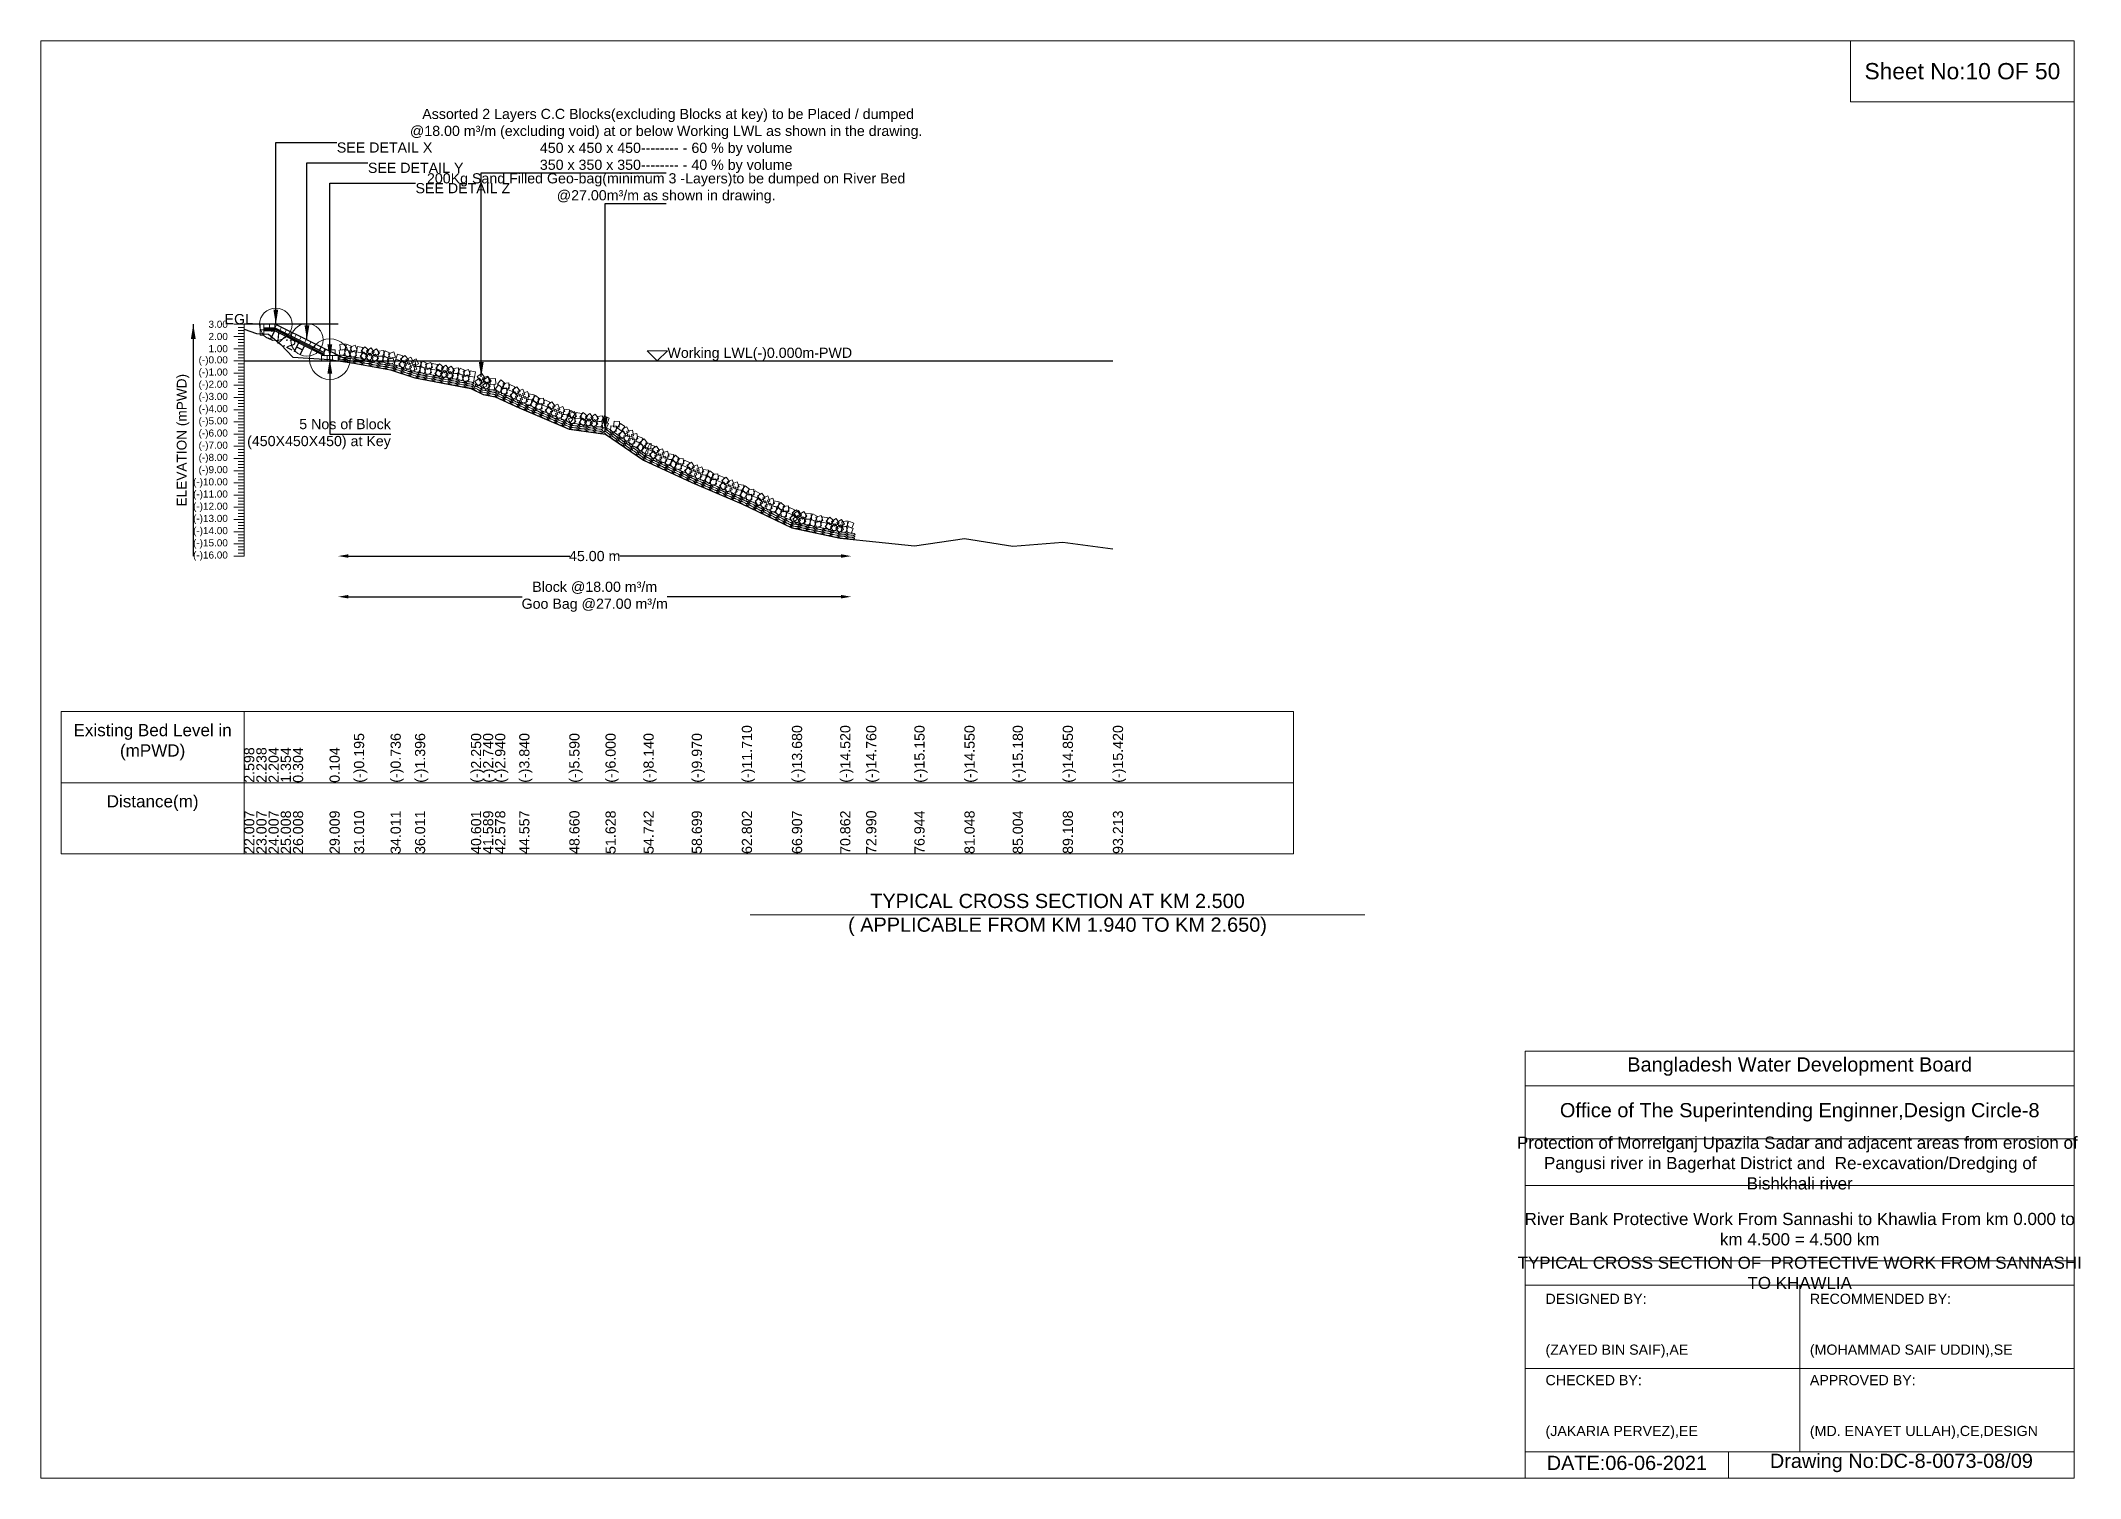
# Model space of a CAD drawing. Header units: inches. Extents: x 89000 to 845029, y -7071 to 0.
# Drawn here: x 235000 to 245029, y -7071 to 0 of the extents above; entities that cross this region are included whole.
import ezdxf

# ---------------------------------------------------------------- set-up
doc = ezdxf.new("R2010")
doc.units = ezdxf.units.IN
doc.header["$LTSCALE"] = 7
doc.header["$MEASUREMENT"] = 0
doc.header["$PDMODE"] = 3
for name, color, linetype, lineweight in [('Cross section Data Border', 7, 'Continuous', 9), ('Cross Section Labels', 7, 'Continuous', 9), ('Existing_Bed_Level for Xsection', 7, 'Continuous', 25), ('Long Section Labels', 7, 'Continuous', 9)]:
    doc.layers.add(name, color=color, linetype=linetype, lineweight=lineweight)
doc.styles.get("Standard").update_dxf_attribs({"font": 'arial.ttf'})
doc.dimstyles.new('Appron Lebeling Style', dxfattribs={"dimtxt": 50, "dimasz": 50, "dimexe": 0.18, "dimexo": 0.0625, "dimgap": 0.09, "dimtad": 0, "dimtih": 1, "dimtoh": 1, "dimdec": 4, "dimzin": 0, "dimdsep": 46, "dimtxsty": 'Standard', "dimcen": 0.09, "dimse1": 1, "dimse2": 1, "dimadec": 0, "dimazin": 0, "dimtfac": 1, "dimtdec": 4, "dimtofl": 0, "dimtmove": 0, "dimatfit": 3, "dimfxl": 1, "dimtolj": 1, "dimtzin": 0, "dimarcsym": 0})
doc.dimstyles.get("Standard").update_dxf_attribs({"dimtxt": 0.18, "dimasz": 0.18, "dimexe": 0.18, "dimexo": 0.0625, "dimgap": 0.09, "dimtad": 0, "dimtih": 1, "dimtoh": 1, "dimdec": 4, "dimzin": 0, "dimdsep": 46, "dimtxsty": 'Standard', "dimcen": 0.09, "dimadec": 0, "dimazin": 0, "dimtfac": 1, "dimtdec": 4, "dimtofl": 0, "dimtmove": 0, "dimatfit": 3, "dimfxl": 1, "dimtolj": 1, "dimtzin": 0, "dimarcsym": 0})

msp = doc.modelspace()

# ---------------------------------------------------------------- texts
at = {"layer": 'Cross section Data Border', "char_height": 60, "width": 800, "attachment_point": 5}
for s, insert in [('Existing Bed Level in (mPWD)', (235550, -3450)), ('Distance(m)', (235550, -3750))]:
    msp.add_mtext(s, dxfattribs=dict(at, insert=insert))
at = {"layer": 'Cross Section Labels'}
for s, insert, char_height, attachment_point in [('Sheet No:10 OF 50', (244450, -150), 80, 5), (' Assorted 2 Layers C.C Blocks(excluding Blocks at key) to be Placed / dumped^J@18.00 m³/m (excluding void) at or below Working LWL as shown in the drawing.^J450 x 450 x 450-------- - 60 % by volume^J350 x 350 x 350-------- - 40 % by volume', (238075.44438, -650), 50, 8), ('SEE DETAIL X', (236455.88248, -500), 50, 1), ('SEE DETAIL Y', (236608.88248, -600), 50, 1), ('SEE DETAIL Z', (236842.88248, -700), 50, 1), ('200Kg Sand Filled Geo-bag(minimum 3 -Layers)to be dumped on River Bed^J@27.00m³/m as shown in drawing.', (238075.44438, -800), 50, 8), ('EGL', (236043.63325, -1394.8), 50, 9), ('Working LWL(-)0.000m-PWD', (238081.88248, -1574.8), 50, 7), ('5 Nos of Block ^J(450X450X450) at Key', (236721.38248, -1934.8), 50, 6), ('TYPICAL CROSS SECTION AT KM 2.500^J( APPLICABLE FROM KM 1.940 TO KM 2.650)', (240000, -4300), 70, 5), ('Bangladesh Water Development Board', (243650, -5046), 70, 5), ('Office of The Superintending Enginner,Design Circle-8', (243650, -5271), 70, 5)]:
    msp.add_mtext(s, dxfattribs=dict(at, insert=insert, char_height=char_height, attachment_point=attachment_point))
at = {"layer": 'Cross Section Labels', "insert": (236218.96607, -1459.88282), "char_height": 50, "attachment_point": 2, "rotation": 333.434948823}
msp.add_mtext('1V:2H', dxfattribs=at)
at = {"layer": 'Cross Section Labels'}
for s, insert, char_height, width, attachment_point in [('Protection of Morrelganj Upazila Sadar and adjacent areas from erosion of  Pangusi river in Bagerhat District and  Re-excavation/Dredging of     Bishkhali river', (243650, -5521), 60, 2800, 5), ('River Bank Protective Work From Sannashi to Khawlia From km 0.000 to km 4.500 = 4.500 km', (243650, -5846), 60, 2700, 5), ('TYPICAL CROSS SECTION OF  PROTECTIVE WORK FROM SANNASHI TO KHAWLIA', (243650, -6061), 59.5765532, 2800, 5), ('DESIGNED BY:^J^J^J(ZAYED BIN SAIF),AE', (242400, -6321), 50, 1400, 4), ('RECOMMENDED BY:^J^J^J(MOHAMMAD SAIF UDDIN),SE', (243700, -6321), 50, 1400, 4), ('CHECKED BY:^J^J^J(JAKARIA PERVEZ),EE', (242400, -6721), 50, 1400, 4), ('APPROVED BY:^J^J^J(MD. ENAYET ULLAH),CE,DESIGN', (243700, -6721), 50, 1400, 4), ('DATE:06-06-2021', (242800, -6996), 70, 1400, 5), ('Drawing No:DC-8-0073-08/09', (244150, -6996), 70, 2200, 5)]:
    msp.add_mtext(s, dxfattribs=dict(at, insert=insert, char_height=char_height, width=width, attachment_point=attachment_point))
at = {"layer": 'Long Section Labels', "char_height": 35, "attachment_point": 6}
for s, insert in [('3.00', (235920, -1394.8)), ('2.00', (235920, -1454.8)), ('1.00', (235920, -1514.8)), ('(-)0.00', (235920, -1574.8)), ('(-)1.00', (235920, -1634.8)), ('(-)2.00', (235920, -1694.8)), ('(-)3.00', (235920, -1754.8)), ('(-)4.00', (235920, -1814.8)), ('(-)5.00', (235920, -1874.8)), ('(-)6.00', (235920, -1934.8)), ('(-)7.00', (235920, -1994.8)), ('(-)8.00', (235920, -2054.8)), ('(-)9.00', (235920, -2114.8)), ('(-)10.00', (235920, -2174.8)), ('(-)11.00', (235920, -2234.8)), ('(-)12.00', (235920, -2294.8)), ('(-)13.00', (235920, -2354.8)), ('(-)14.00', (235920, -2414.8)), ('(-)15.00', (235920, -2474.8)), ('(-)16.00', (235920, -2534.8))]:
    msp.add_mtext(s, dxfattribs=dict(at, insert=insert))
at = {"layer": 'Long Section Labels', "rotation": 90}
for s, insert, char_height, attachment_point in [('ELEVATION (mPWD)', (235700, -1964.8), 48, 5), ('(-)0.195', (236540.16764, -3650), 50, 1), ('(-)0.736', (236720.22353, -3650), 50, 1), ('(-)1.396', (236840.26078, -3650), 50, 1), ('(-)2.250', (237115.67264, -3650), 50, 1), ('(-)2.740', (237174.95808, -3650), 50, 1), ('(-)2.940', (237234.27688, -3650), 50, 1), ('(-)3.840', (237353.0057, -3650), 50, 1), ('(-)5.590', (237599.20128, -3650), 50, 1), ('(-)6.000', (237777.26973, -3650), 50, 1), ('(-)8.140', (237964.13487, -3650), 50, 1), ('(-)9.970', (238201.53376, -3650), 50, 1), ('(-)11.710', (238447.70178, -3650), 50, 1), ('(-)13.680', (238694.01958, -3650), 50, 1), ('(-)14.520', (238931.30704, -3650), 50, 1), ('(-)14.760', (239058.96779, -3650), 50, 1), ('(-)15.150', (239296.21244, -3650), 50, 1), ('(-)14.550', (239542.48844, -3650), 50, 1), ('(-)15.180', (239779.82863, -3650), 50, 1), ('(-)14.850', (240026.04795, -3650), 50, 1), ('(-)15.420', (240272.37027, -3650), 50, 1), ('2.598', (236000, -3650), 50, 1), ('2.238', (236060.01863, -3650), 50, 1), ('2.204', (236120.03725, -3650), 50, 1), ('1.354', (236180.05588, -3650), 50, 1), ('0.304', (236240.07451, -3650), 50, 1), ('0.104', (236420.13039, -3650), 50, 1), ('22.007', (236000, -4000), 50, 1), ('23.007', (236060.01863, -4000), 50, 1), ('24.007', (236120.03725, -4000), 50, 1), ('25.008', (236180.05588, -4000), 50, 1), ('26.008', (236240.07451, -4000), 50, 1), ('29.009', (236420.13039, -4000), 50, 1), ('31.010', (236540.16764, -4000), 50, 1), ('34.011', (236720.22353, -4000), 50, 1), ('36.011', (236840.26078, -4000), 50, 1), ('40.601', (237115.67264, -4000), 50, 1), ('41.589', (237174.95808, -4000), 50, 1), ('42.578', (237234.27688, -4000), 50, 1), ('44.557', (237353.0057, -4000), 50, 1), ('48.660', (237599.20128, -4000), 50, 1), ('51.628', (237777.26973, -4000), 50, 1), ('54.742', (237964.13487, -4000), 50, 1), ('58.699', (238201.53376, -4000), 50, 1), ('62.802', (238447.70178, -4000), 50, 1), ('66.907', (238694.01958, -4000), 50, 1), ('70.862', (238931.30704, -4000), 50, 1), ('72.990', (239058.96779, -4000), 50, 1), ('76.944', (239296.21244, -4000), 50, 1), ('81.048', (239542.48844, -4000), 50, 1), ('85.004', (239779.82863, -4000), 50, 1), ('89.108', (240026.04795, -4000), 50, 1), ('93.213', (240272.37027, -4000), 50, 1)]:
    msp.add_mtext(s, dxfattribs=dict(at, insert=insert, char_height=char_height, attachment_point=attachment_point))

# ---------------------------------------------------------------- blocks, each defined once
blk = doc.blocks.new('*D57')
at = {"layer": 'Cross Section Labels', "color": 0, "lineweight": -2, "transparency": 16777216}
for p, q in [((236512, -2535), (237601, -2535)), ((238936, -2535), (237848, -2535))]:
    blk.add_line(p, q, dxfattribs=at)
at = {"layer": 'Cross Section Labels', "color": 0, "transparency": 16777216}
for points in [[(236512, -2526), (236512, -2543), (236462, -2535)], [(238936, -2526), (238936, -2543), (238986, -2535)]]:
    blk.add_solid(points, dxfattribs=at)
at = {"layer": 'Defpoints', "color": 0, "transparency": 16777216}
for p in [(236462, -1575), (238986, -2452), (238986, -2535)]:
    blk.add_point(p, dxfattribs=at)
at = {"layer": 'Cross Section Labels', "color": 0, "transparency": 16777216, "insert": (237724, -2535), "char_height": 50, "attachment_point": 5}
blk.add_mtext('\\A1;45.00 m', dxfattribs=at)
blk = doc.blocks.new('*D58')
at = {"layer": 'Cross Section Labels', "color": 0, "lineweight": -2, "transparency": 16777216}
for p, q in [((236512, -2735), (237368, -2735)), ((238936, -2735), (238080, -2735))]:
    blk.add_line(p, q, dxfattribs=at)
at = {"layer": 'Cross Section Labels', "color": 0, "transparency": 16777216}
for points in [[(236512, -2726), (236512, -2743), (236462, -2735)], [(238936, -2726), (238936, -2743), (238986, -2735)]]:
    blk.add_solid(points, dxfattribs=at)
at = {"layer": 'Defpoints', "color": 0, "transparency": 16777216}
for p in [(236462, -1575), (238986, -2452), (238986, -2735)]:
    blk.add_point(p, dxfattribs=at)
at = {"layer": 'Cross Section Labels', "color": 0, "transparency": 16777216, "insert": (237724, -2735), "char_height": 50, "attachment_point": 5}
blk.add_mtext('\\A1;Block @18.00 m³/m ^JGoo Bag @27.00 m³/m ', dxfattribs=at)

# ---------------------------------------------------------------- dimensions: what is measured, and where the dimension line sits
at = {"layer": 'Cross Section Labels'}
for base, text, picture, middle in [((238986.298, -2534.8), '45.00 m', '*D57', (237724.09024, -2534.8)), ((238986.298, -2734.8), 'Block @18.00 m³/m ^JGoo Bag @27.00 m³/m ', '*D58', (237724.09024, -2734.8))]:
    dim = msp.add_linear_dim(base=base, p1=(236461.88248, -1574.8), p2=(238986.298, -2452.20292), text=text, dimstyle='Appron Lebeling Style', dxfattribs=at)
    dim.commit()
    dim.dimension.update_dxf_attribs({"geometry": picture, "text_midpoint": middle})

# ---------------------------------------------------------------- linework, layer by layer
at = {"layer": 'Cross section Data Border'}
msp.add_lwpolyline([(235100, -3300), (241160.05038, -3300), (241160.05038, -4000), (235100, -4000)], close=True, dxfattribs=at)
for points in [[(236000, -3300), (236000, -4000)], [(235100, -3650), (241160.05038, -3650)]]:
    msp.add_lwpolyline(points, dxfattribs=at)
at = {"layer": 'Cross Section Labels'}
for points in [[(235000, 0), (245000, 0), (245000, -7071), (235000, -7071)], [(243900, 0), (245000, 0), (245000, -300), (243900, -300)], [(238031.88248, -1574.8), (238081.88248, -1524.8), (237981.88248, -1524.8)]]:
    msp.add_lwpolyline(points, close=True, dxfattribs=at)
for points in [[(238488, -4300), (240000, -4300), (241512, -4300)], [(242300, -7071), (242300, -4971), (245000, -4971)], [(242300, -5141), (245000, -5141)], [(242300, -5401), (245000, -5401)], [(242300, -5631), (245000, -5631)], [(242300, -6001), (245000, -6001)], [(242300, -6121), (245000, -6121)], [(243650, -6121), (243650, -6941)], [(242300, -6531), (245000, -6531)], [(242300, -6941), (245000, -6941)], [(243300, -6941), (243300, -7071)]]:
    msp.add_lwpolyline(points, dxfattribs=at)
for centre, radius in [((236155.88248, -1394.8), 80), ((236308.88248, -1471.3), 80), ((236421.38248, -1565.8), 100)]:
    msp.add_circle(centre, radius, dxfattribs=at)
at = {"layer": 'Existing_Bed_Level for Xsection'}
for points in [[(236461.88248, -1394.8), (236000, -1394.8)], [(236515.88248, -1574.8), (236159.6831, -1396.70031), (236155.88248, -1394.8), (236151.63325, -1394.8), (236097.63325, -1394.8)], [(236000, -1418.92), (236060.01863, -1440.52), (236120.03725, -1442.56), (236180.05588, -1493.56), (236240.07451, -1556.56), (236420.13039, -1568.56), (236540.16764, -1586.5), (236720.22353, -1618.96), (236840.26078, -1658.56), (237115.67264, -1709.8), (237174.95808, -1739.2), (237234.27688, -1751.2), (237353.0057, -1805.2), (237599.20128, -1910.2), (237777.26973, -1934.8), (237964.13487, -2063.2), (238201.53376, -2173), (238447.70178, -2277.4), (238694.01958, -2395.6), (238931.30704, -2446), (239058.96779, -2460.4), (239296.21244, -2483.8), (239542.48844, -2447.8), (239779.82863, -2485.6), (240026.04795, -2465.8), (240272.37027, -2500)], [(236097.63325, -1412.8), (236151.63325, -1412.8), (236394.38248, -1534.17461)], [(236097.63325, -1418.8), (236150.21685, -1418.8), (236394.38248, -1540.88282)], [(236097.63325, -1424.8), (236148.80044, -1424.8), (236394.38248, -1547.59102)], [(236000, -1574.8), (240272.37027, -1574.8)]]:
    msp.add_lwpolyline(points, dxfattribs=at)
at = {"layer": 'Long Section Labels'}
for points in [[(236000, -1394.8), (235950, -1394.8)], [(236000, -2534.8), (236000, -2474.8), (236000, -2414.8), (236000, -2354.8), (236000, -2294.8), (236000, -2234.8), (236000, -2174.8), (236000, -2114.8), (236000, -2054.8), (236000, -1994.8), (236000, -1934.8), (236000, -1874.8), (236000, -1814.8), (236000, -1754.8), (236000, -1694.8), (236000, -1634.8), (236000, -1574.8), (236000, -1514.8), (236000, -1454.8), (236000, -1394.8)], [(236000, -1454.8), (235950, -1454.8)], [(236000, -1409.8), (235970, -1409.8)], [(236000, -1424.8), (235970, -1424.8)], [(236000, -1439.8), (235970, -1439.8)], [(236000, -1469.8), (235970, -1469.8)], [(236000, -1484.8), (235970, -1484.8)], [(236000, -1499.8), (235970, -1499.8)], [(236000, -1514.8), (235950, -1514.8)], [(236000, -1574.8), (235950, -1574.8)], [(236000, -1529.8), (235970, -1529.8)], [(236000, -1544.8), (235970, -1544.8)], [(236000, -1559.8), (235970, -1559.8)], [(236000, -1589.8), (235970, -1589.8)], [(236000, -1634.8), (235950, -1634.8)], [(236000, -1694.8), (235950, -1694.8)], [(236000, -1604.8), (235970, -1604.8)], [(236000, -1619.8), (235970, -1619.8)], [(236000, -1649.8), (235970, -1649.8)], [(236000, -1664.8), (235970, -1664.8)], [(236000, -1679.8), (235970, -1679.8)], [(236000, -1754.8), (235950, -1754.8)], [(236000, -1709.8), (235970, -1709.8)], [(236000, -1724.8), (235970, -1724.8)], [(236000, -1739.8), (235970, -1739.8)], [(236000, -1769.8), (235970, -1769.8)], [(236000, -1784.8), (235970, -1784.8)], [(236000, -1799.8), (235970, -1799.8)], [(236000, -1814.8), (235950, -1814.8)], [(236000, -1874.8), (235950, -1874.8)], [(236000, -1829.8), (235970, -1829.8)], [(236000, -1844.8), (235970, -1844.8)], [(236000, -1859.8), (235970, -1859.8)], [(236000, -1889.8), (235970, -1889.8)], [(236000, -1904.8), (235970, -1904.8)], [(236000, -1934.8), (235950, -1934.8)], [(236000, -1994.8), (235950, -1994.8)], [(236000, -1919.8), (235970, -1919.8)], [(236000, -1949.8), (235970, -1949.8)], [(236000, -1964.8), (235970, -1964.8)], [(236000, -1979.8), (235970, -1979.8)], [(236000, -2054.8), (235950, -2054.8)], [(236000, -2009.8), (235970, -2009.8)], [(236000, -2024.8), (235970, -2024.8)], [(236000, -2039.8), (235970, -2039.8)], [(236000, -2069.8), (235970, -2069.8)], [(236000, -2084.8), (235970, -2084.8)], [(236000, -2099.8), (235970, -2099.8)], [(236000, -2114.8), (235950, -2114.8)], [(236000, -2174.8), (235950, -2174.8)], [(236000, -2129.8), (235970, -2129.8)], [(236000, -2144.8), (235970, -2144.8)], [(236000, -2159.8), (235970, -2159.8)], [(236000, -2189.8), (235970, -2189.8)], [(236000, -2204.8), (235970, -2204.8)], [(236000, -2234.8), (235950, -2234.8)], [(236000, -2294.8), (235950, -2294.8)], [(236000, -2219.8), (235970, -2219.8)], [(236000, -2249.8), (235970, -2249.8)], [(236000, -2264.8), (235970, -2264.8)], [(236000, -2279.8), (235970, -2279.8)], [(236000, -2354.8), (235950, -2354.8)], [(236000, -2309.8), (235970, -2309.8)], [(236000, -2324.8), (235970, -2324.8)], [(236000, -2339.8), (235970, -2339.8)], [(236000, -2369.8), (235970, -2369.8)], [(236000, -2384.8), (235970, -2384.8)], [(236000, -2399.8), (235970, -2399.8)], [(236000, -2414.8), (235950, -2414.8)], [(236000, -2474.8), (235950, -2474.8)], [(236000, -2429.8), (235970, -2429.8)], [(236000, -2444.8), (235970, -2444.8)], [(236000, -2459.8), (235970, -2459.8)], [(236000, -2489.8), (235970, -2489.8)], [(236000, -2504.8), (235970, -2504.8)], [(236000, -2534.8), (235950, -2534.8)], [(236000, -2519.8), (235970, -2519.8)]]:
    msp.add_lwpolyline(points, dxfattribs=at)
for points in [[(236097.63325, -1394.8), (236079.63325, -1394.8), (236079.63325, -1421.8), (236097.63325, -1421.8)], [(236124.63325, -1394.8), (236097.63325, -1394.8), (236097.63325, -1412.8), (236124.63325, -1412.8)], [(236151.63325, -1394.8), (236124.63325, -1394.8), (236124.63325, -1412.8), (236151.63325, -1412.8)], [(236183.83263, -1408.77508), (236159.6831, -1396.70031), (236151.63325, -1412.8), (236175.78279, -1424.87477)], [(236097.63325, -1421.8), (236079.63325, -1421.8), (236079.63325, -1448.8), (236097.63325, -1448.8)], [(236207.98217, -1420.84984), (236183.83263, -1408.77508), (236175.78279, -1424.87477), (236199.93232, -1436.94953)], [(236232.1317, -1432.92461), (236207.98217, -1420.84984), (236199.93232, -1436.94953), (236224.08186, -1449.0243)], [(236256.28124, -1444.99938), (236232.1317, -1432.92461), (236224.08186, -1449.0243), (236248.23139, -1461.09907)], [(236280.43077, -1457.07415), (236256.28124, -1444.99938), (236248.23139, -1461.09907), (236272.38093, -1473.17384)], [(236304.5803, -1469.14891), (236280.43077, -1457.07415), (236272.38093, -1473.17384), (236296.53046, -1485.2486)], [(236328.72984, -1481.22368), (236304.5803, -1469.14891), (236296.53046, -1485.2486), (236320.67999, -1497.32337)], [(236352.87937, -1493.29845), (236328.72984, -1481.22368), (236320.67999, -1497.32337), (236344.82953, -1509.39814)], [(236377.02891, -1505.37321), (236352.87937, -1493.29845), (236344.82953, -1509.39814), (236368.97906, -1521.4729)], [(236497.62563, -1491.53264), (236470.7998, -1494.59444), (236473.8616, -1521.42028), (236500.68743, -1518.35848)], [(236530.21188, -1503.47379), (236505.45344, -1492.70254), (236494.68219, -1517.46097), (236519.44062, -1528.23223)], [(236546.77385, -1496.95448), (236521.64663, -1506.83491), (236531.52705, -1531.96213), (236556.65427, -1522.0817)], [(236583.5649, -1508.35979), (236556.99324, -1503.56952), (236552.20297, -1530.14118), (236578.77463, -1534.93145)], [(236401.17844, -1517.44798), (236377.02891, -1505.37321), (236368.97906, -1521.4729), (236393.1286, -1533.54767)], [(236407.88248, -1547.8), (236380.88248, -1547.8), (236380.88248, -1574.8), (236407.88248, -1574.8)], [(236421.38248, -1520.8), (236394.38248, -1520.8), (236394.38248, -1547.8), (236421.38248, -1547.8)], [(236434.88248, -1547.8), (236407.88248, -1547.8), (236407.88248, -1574.8), (236434.88248, -1574.8)], [(236448.38248, -1520.8), (236421.38248, -1520.8), (236421.38248, -1547.8), (236448.38248, -1547.8)], [(236461.88248, -1547.8), (236434.88248, -1547.8), (236434.88248, -1574.8), (236461.88248, -1574.8)], [(236493.63471, -1518.23606), (236466.80888, -1521.29786), (236469.87068, -1548.1237), (236496.69651, -1545.0619)], [(236526.22096, -1530.17721), (236501.46252, -1519.40596), (236490.69127, -1544.16439), (236515.4497, -1554.93564)], [(236542.78293, -1523.6579), (236517.65571, -1533.53832), (236527.53613, -1558.66554), (236552.66335, -1548.78512)], [(236578.77463, -1534.93145), (236552.20297, -1530.14118), (236547.4127, -1556.71285), (236573.98436, -1561.50312)], [(236608.68984, -1549.00989), (236588.0628, -1531.58791), (236570.64082, -1552.21495), (236591.26786, -1569.63693)], [(236613.48011, -1522.43823), (236592.85307, -1505.01625), (236575.43109, -1525.64328), (236596.05813, -1543.06526)], [(236619.63171, -1536.61503), (236597.44934, -1552.00798), (236612.84228, -1574.19034), (236635.02465, -1558.7974)], [(236624.42198, -1510.04337), (236602.23961, -1525.43631), (236617.63255, -1547.61868), (236639.81492, -1532.22574)], [(236661.59901, -1563.57271), (236646.18841, -1541.40261), (236624.01831, -1556.81321), (236639.42891, -1578.98331)], [(236666.38928, -1537.00104), (236650.97868, -1514.83094), (236628.80858, -1530.24154), (236644.21918, -1552.41165)], [(236681.70533, -1550.40262), (236654.79971, -1552.65822), (236657.05532, -1579.56384), (236683.96093, -1577.30823)], [(236686.4956, -1523.83095), (236659.58998, -1526.08656), (236661.84559, -1552.99218), (236688.7512, -1550.73657)], [(236713.91865, -1563.31603), (236689.49452, -1551.80683), (236677.98532, -1576.23097), (236702.40945, -1587.74016)], [(236718.70892, -1536.74436), (236694.28479, -1525.23517), (236682.77559, -1549.6593), (236707.19972, -1561.1685)], [(236730.66876, -1557.29654), (236705.25642, -1566.41866), (236714.37854, -1591.831), (236739.79088, -1582.70887)], [(236735.45903, -1530.72487), (236710.04669, -1539.847), (236719.16881, -1565.25933), (236744.58115, -1556.13721)], [(236771.39969, -1575.18945), (236745.75894, -1566.73063), (236737.30011, -1592.37138), (236762.94087, -1600.83021)], [(236779.85851, -1549.5487), (236754.21776, -1541.08987), (236745.75894, -1566.73063), (236771.39969, -1575.18945)], [(236799.05234, -1593.31273), (236781.06414, -1573.17756), (236760.92898, -1591.16576), (236778.91717, -1611.30092)], [(236807.51116, -1567.67197), (236789.52297, -1547.53681), (236769.3878, -1565.525), (236787.37599, -1585.66017)], [(236811.61992, -1582.5697), (236787.50304, -1594.70956), (236799.6429, -1618.82643), (236823.75978, -1606.68657)], [(236820.07874, -1556.92894), (236795.96187, -1569.0688), (236808.10172, -1593.18568), (236832.2186, -1581.04582)], [(236849.4053, -1615.13096), (236837.24624, -1591.02376), (236813.13903, -1603.18282), (236825.29809, -1627.29002)], [(236857.86412, -1589.4902), (236845.70506, -1565.383), (236821.59786, -1577.54206), (236833.75692, -1601.64926)], [(236863.66936, -1601.23866), (236836.75157, -1603.34399), (236838.8569, -1630.26179), (236865.7747, -1628.15646)], [(236868.60793, -1574.69416), (236841.69014, -1576.79949), (236843.79547, -1603.71729), (236870.71326, -1601.61195)], [(236895.81008, -1614.33175), (236871.45059, -1602.68635), (236859.80519, -1627.04584), (236884.16468, -1638.69124)], [(236900.74865, -1587.78725), (236876.38916, -1576.14185), (236864.74376, -1600.50134), (236889.10325, -1612.14674)], [(236917.5321, -1581.86138), (236892.06922, -1590.84146), (236901.0493, -1616.30434), (236926.51218, -1607.32426)], [(236951.57674, -1593.21846), (236925.03224, -1588.27989), (236920.09367, -1614.82439), (236946.63817, -1619.76296)], [(236981.41287, -1607.46372), (236960.88343, -1589.92684), (236943.34655, -1610.45627), (236963.87598, -1627.99316)], [(236992.42378, -1595.13016), (236970.1558, -1610.399), (236985.42464, -1632.66697), (237007.69261, -1617.39813)], [(237034.23989, -1622.32175), (237018.95333, -1600.06595), (236996.69752, -1615.35251), (237011.98409, -1637.60832)], [(236912.59353, -1608.40588), (236887.13066, -1617.38596), (236896.11074, -1642.84884), (236921.57361, -1633.86876)], [(236946.63817, -1619.76296), (236920.09367, -1614.82439), (236915.1551, -1641.3689), (236941.6996, -1646.30746)], [(236976.4743, -1634.00822), (236955.94486, -1616.47134), (236938.40798, -1637.00077), (236958.93741, -1654.53766)], [(236987.48521, -1621.67466), (236965.21723, -1636.9435), (236980.48607, -1659.21147), (237002.75404, -1643.94263)], [(237029.30133, -1648.86626), (237014.01476, -1626.61045), (236991.75895, -1641.89701), (237007.04552, -1664.15282)], [(237049.48087, -1635.80864), (237022.56308, -1637.91397), (237024.66841, -1664.83176), (237051.5862, -1662.72643)], [(237054.41944, -1609.26414), (237027.50165, -1611.36947), (237029.60698, -1638.28726), (237056.52477, -1636.18193)], [(237081.62159, -1648.90173), (237057.2621, -1637.25633), (237045.6167, -1661.61581), (237069.97619, -1673.26121)], [(237086.56015, -1622.35722), (237062.20067, -1610.71182), (237050.55527, -1635.07131), (237074.91475, -1646.71671)], [(237098.40504, -1642.97586), (237072.94216, -1651.95594), (237081.92224, -1677.41882), (237107.38512, -1668.43874)], [(237103.34361, -1616.43136), (237077.88073, -1625.41144), (237086.86081, -1650.87432), (237112.32369, -1641.89424)], [(237132.44968, -1654.33294), (237105.90518, -1649.39437), (237100.96661, -1675.93887), (237127.51111, -1680.87744)], [(237137.38825, -1627.78844), (237110.84375, -1622.84987), (237105.90518, -1649.39437), (237132.44968, -1654.33294)], [(237171.76632, -1682.86447), (237156.8023, -1660.39053), (237134.32836, -1675.35456), (237149.29238, -1697.8285)], [(237183.7618, -1658.67546), (237168.79778, -1636.20152), (237146.32384, -1651.16554), (237161.28786, -1673.63948)], [(237185.72525, -1674.00415), (237160.13552, -1682.6161), (237168.74747, -1708.20583), (237194.3372, -1699.59388)], [(237197.72073, -1649.81514), (237172.131, -1658.42708), (237180.74294, -1684.01681), (237206.33267, -1675.40487)], [(237209.93779, -1701.2752), (237195.00156, -1678.78278), (237172.50914, -1693.71902), (237187.44537, -1716.21144)], [(237215.29136, -1674.81127), (237200.35512, -1652.31886), (237177.8627, -1667.25509), (237192.79894, -1689.74751)], [(237230.3193, -1688.53513), (237203.37185, -1690.21876), (237205.05548, -1717.16622), (237232.00293, -1715.48259)], [(237235.67287, -1662.07121), (237208.72541, -1663.75483), (237210.40904, -1690.70229), (237237.3565, -1689.01866)], [(237272.58733, -1709.69402), (237251.744, -1692.53141), (237234.58138, -1713.37474), (237255.42472, -1730.53736)], [(237283.76556, -1685.11665), (237262.92223, -1667.95404), (237245.75961, -1688.79737), (237266.60295, -1705.95999)], [(237301.48163, -1683.40161), (237274.60633, -1685.99357), (237277.19829, -1712.86887), (237304.07359, -1710.27691)], [(237331.79513, -1702.6139), (237307.21776, -1691.43567), (237296.03953, -1716.01304), (237320.6169, -1727.19127)], [(237357.32899, -1723.61733), (237341.62033, -1701.65741), (237319.66041, -1717.36608), (237335.36908, -1739.32599)], [(237290.3034, -1707.97898), (237263.4281, -1710.57094), (237266.02006, -1737.44624), (237292.89536, -1734.85428)], [(237320.6169, -1727.19127), (237296.03953, -1716.01304), (237284.8613, -1740.59041), (237309.43867, -1751.76864)], [(237346.15076, -1748.1947), (237330.4421, -1726.23478), (237308.48218, -1741.94345), (237324.19085, -1763.90336)], [(237359.80496, -1738.87163), (237334.51817, -1748.33618), (237343.98272, -1773.62298), (237369.26952, -1764.15842)], [(237370.98319, -1714.29425), (237345.6964, -1723.75881), (237355.16095, -1749.04561), (237380.44775, -1739.58105)], [(237393.13304, -1774.36236), (237383.05142, -1749.31519), (237358.00425, -1759.3968), (237368.08587, -1784.44398)], [(237403.72518, -1749.52677), (237393.64356, -1724.47959), (237368.59638, -1734.56121), (237378.678, -1759.60839)], [(237415.66898, -1766.00491), (237388.93743, -1762.20698), (237385.1395, -1788.93853), (237411.87105, -1792.73646)], [(237426.26111, -1741.16932), (237399.52956, -1737.37139), (237395.73163, -1764.10294), (237422.46318, -1767.90087)], [(237444.19381, -1785.77328), (237422.94926, -1769.10988), (237406.28585, -1790.35443), (237427.5304, -1807.01783)], [(237454.78594, -1760.93769), (237433.54139, -1744.27429), (237416.87799, -1765.51884), (237438.12254, -1782.18224)], [(237461.86421, -1783.63852), (237435.05795, -1786.86721), (237438.28663, -1813.67347), (237465.09289, -1810.44478)], [(237472.45634, -1758.80293), (237445.65008, -1762.03161), (237448.87877, -1788.83787), (237475.68503, -1785.60919)], [(237492.62488, -1802.1264), (237467.78929, -1791.53427), (237457.19715, -1816.36986), (237482.03274, -1826.96199)], [(237503.21701, -1777.29081), (237478.38142, -1766.69867), (237467.78929, -1791.53427), (237492.62488, -1802.1264)], [(237518.64973, -1822.51828), (237502.42462, -1800.93714), (237480.84348, -1817.16225), (237497.06859, -1838.74339)], [(237529.24187, -1797.68269), (237513.01676, -1776.10155), (237491.43561, -1792.32666), (237507.66073, -1813.9078)], [(237542.6711, -1788.03838), (237517.6159, -1798.10005), (237527.67757, -1823.15524), (237552.73277, -1813.09357)], [(237577.57432, -1823.67173), (237567.49271, -1798.62455), (237542.44553, -1808.70617), (237552.52715, -1833.75334)], [(237532.07896, -1812.87397), (237507.02377, -1822.93564), (237517.08543, -1847.99084), (237542.14063, -1837.92917)], [(237566.98219, -1848.50732), (237556.90057, -1823.46014), (237531.85339, -1833.54176), (237541.93501, -1858.58894)], [(237589.51812, -1840.14987), (237562.78657, -1836.35194), (237558.98864, -1863.08349), (237585.72019, -1866.88142)], [(237600.11026, -1815.31428), (237573.37871, -1811.51634), (237569.58078, -1838.24789), (237596.31233, -1842.04582)], [(237618.04295, -1859.91824), (237596.7984, -1843.25484), (237580.135, -1864.49939), (237601.37955, -1881.16279)], [(237628.63509, -1835.08265), (237607.39054, -1818.41924), (237590.72713, -1839.66379), (237611.97168, -1856.3272)], [(237620.65918, -1850.03205), (237595.64293, -1860.19016), (237605.80103, -1885.20641), (237630.81729, -1875.0483)], [(237624.35411, -1823.28607), (237599.33786, -1833.44418), (237609.49597, -1858.46043), (237634.51222, -1848.30232)], [(237655.19654, -1859.78864), (237628.45056, -1856.09371), (237624.75563, -1882.83969), (237651.50161, -1886.53462)], [(237658.89148, -1833.04266), (237632.1455, -1829.34773), (237628.45056, -1856.09371), (237655.19654, -1859.78864)], [(237685.66471, -1872.62659), (237664.33956, -1856.06646), (237647.77943, -1877.39161), (237669.10458, -1893.95174)], [(237689.35964, -1845.88061), (237668.03449, -1829.32048), (237651.47436, -1850.64563), (237672.79951, -1867.20576)], [(237696.08829, -1859.79281), (237674.55683, -1876.08379), (237690.84781, -1897.61525), (237712.37927, -1881.32427)], [(237699.78322, -1833.04683), (237678.25176, -1849.33781), (237694.54274, -1870.86927), (237716.0742, -1854.57829)], [(237739.12733, -1885.00415), (237722.81921, -1863.48566), (237701.30073, -1879.79378), (237717.60885, -1901.31227)], [(237742.82226, -1858.25817), (237726.51414, -1836.73968), (237704.99566, -1853.0478), (237721.30378, -1874.56629)], [(237758.67579, -1871.0194), (237731.88551, -1874.37812), (237735.24422, -1901.1684), (237762.0345, -1897.80968)], [(237762.37073, -1844.27342), (237735.58045, -1847.63214), (237738.93916, -1874.42241), (237765.72944, -1871.0637)], [(237791.39229, -1882.59892), (237766.51608, -1872.10253), (237756.01969, -1896.97874), (237780.8959, -1907.47513)], [(237795.08722, -1855.85294), (237770.21101, -1845.35655), (237759.71462, -1870.23276), (237784.59083, -1880.72915)], [(237831.03482, -1895.86442), (237804.1191, -1893.73273), (237801.98741, -1920.64845), (237828.90313, -1922.78014)], [(237846.32545, -1873.61141), (237819.40974, -1871.47972), (237817.27805, -1898.39544), (237844.19376, -1900.52713)], [(237857.53595, -1920.06588), (237835.28294, -1904.77525), (237819.9923, -1927.02826), (237842.24531, -1942.31889)], [(237872.82658, -1897.81287), (237850.57357, -1882.52223), (237835.28294, -1904.77525), (237857.53595, -1920.06588)], [(237894.30905, -1922.94503), (237882.66811, -1898.58341), (237858.30649, -1910.22436), (237869.94743, -1934.58597)], [(237879.01842, -1945.19804), (237867.37747, -1920.83642), (237843.01586, -1932.47737), (237854.6568, -1956.83898)], [(237894.08852, -1938.39739), (237867.5392, -1943.30996), (237872.45177, -1969.85929), (237899.0011, -1964.94671)], [(237909.37916, -1916.14438), (237882.82983, -1921.05695), (237887.74241, -1947.60628), (237914.29173, -1942.6937)], [(237921.26272, -1980.22482), (237916.329, -1953.67941), (237889.7836, -1958.61313), (237894.71731, -1985.15853)], [(237936.55335, -1957.97181), (237931.61964, -1931.4264), (237905.07423, -1936.36012), (237910.00795, -1962.90552)], [(237945.00571, -1976.48508), (237919.55164, -1967.48007), (237910.54663, -1992.93414), (237936.0007, -2001.93915)], [(237960.29634, -1954.23207), (237934.84227, -1945.22706), (237925.83726, -1970.68113), (237951.29133, -1979.68614)], [(237969.06207, -2001.5), (237951.52893, -1980.96736), (237930.99629, -1998.50049), (237948.52943, -2019.03313)], [(237984.3527, -1979.24699), (237966.81957, -1958.71435), (237946.28693, -1976.24748), (237963.82006, -1996.78012)], [(237986.80589, -2002.89886), (237959.89018, -2000.76717), (237957.75849, -2027.68289), (237984.6742, -2029.81458)], [(238002.09653, -1980.64585), (237975.18081, -1978.51416), (237973.04912, -2005.42988), (237999.96484, -2007.56157)], [(238017.87665, -1994.84571), (237993.37084, -1983.51147), (237982.03659, -2008.01728), (238006.5424, -2019.35153)], [(238043.27647, -2016.01104), (238027.70773, -1993.95171), (238005.64839, -2009.52045), (238021.21714, -2031.57978)], [(238006.5424, -2019.35153), (237982.03659, -2008.01728), (237970.70234, -2032.52309), (237995.20815, -2043.85734)], [(238031.94222, -2040.51685), (238016.37348, -2018.45752), (237994.31414, -2034.02626), (238009.88289, -2056.0856)], [(238045.65542, -2031.28077), (238020.30896, -2040.58438), (238029.61257, -2065.93084), (238054.95903, -2056.62723)], [(238056.98967, -2006.77496), (238031.64321, -2016.07857), (238040.94682, -2041.42503), (238066.29328, -2032.12142)], [(238079.47122, -2067.94768), (238070.14743, -2042.60864), (238044.80839, -2051.93243), (238054.13218, -2077.27147)], [(238090.80547, -2043.44187), (238081.48168, -2018.10283), (238056.14264, -2027.42662), (238065.46643, -2052.76566)], [(238102.24831, -2060.27175), (238075.64307, -2055.67162), (238071.04293, -2082.27685), (238097.64817, -2086.87699)], [(238113.58255, -2035.76594), (238086.97732, -2031.1658), (238082.37718, -2057.77104), (238108.98242, -2062.37118)], [(238130.16572, -2080.88903), (238109.43191, -2063.59426), (238092.13714, -2084.32807), (238112.87095, -2101.62284)], [(238141.49997, -2056.38322), (238120.76616, -2039.08845), (238103.47139, -2059.82226), (238124.2052, -2077.11703)], [(238147.89233, -2079.28665), (238121.0011, -2081.70771), (238123.42215, -2108.59895), (238150.31339, -2106.17789)], [(238159.22658, -2054.78084), (238132.33534, -2057.2019), (238134.7564, -2084.09313), (238161.64764, -2081.67208)], [(238178.08308, -2098.69127), (238153.57727, -2087.35702), (238142.24302, -2111.86283), (238166.74884, -2123.19708)], [(238189.41733, -2074.18546), (238164.91152, -2062.85121), (238153.57727, -2087.35702), (238178.08308, -2098.69127)], [(238203.4829, -2119.85659), (238187.91416, -2097.79726), (238165.85483, -2113.366), (238181.42357, -2135.42534)], [(238214.81715, -2095.35078), (238199.24841, -2073.29145), (238177.18908, -2088.86019), (238192.75782, -2110.91952)], [(238228.53035, -2086.1147), (238203.18389, -2095.41831), (238212.4875, -2120.76477), (238237.83396, -2111.46116)], [(238260.70299, -2120.85561), (238250.5707, -2095.82889), (238225.54398, -2105.96117), (238235.67626, -2130.9879)], [(238217.1961, -2110.62051), (238191.84964, -2119.92412), (238201.15325, -2145.27058), (238226.49971, -2135.96697)], [(238250.16113, -2145.71259), (238240.02885, -2120.68587), (238215.00212, -2130.81815), (238225.13441, -2155.84487)], [(238272.68011, -2137.30955), (238245.94093, -2133.56572), (238242.1971, -2160.3049), (238268.93628, -2164.04873)], [(238283.22196, -2112.45258), (238256.48278, -2108.70875), (238252.73895, -2135.44793), (238279.47813, -2139.19176)], [(238301.24488, -2157.02016), (238279.96665, -2140.39978), (238263.34627, -2161.67801), (238284.6245, -2178.29839)], [(238311.78674, -2132.16319), (238290.50851, -2115.54281), (238273.88813, -2136.82103), (238295.16636, -2153.44141)], [(238318.91093, -2154.84965), (238292.11125, -2158.13257), (238295.39418, -2184.93224), (238322.19385, -2181.64932)], [(238329.45278, -2129.99267), (238302.65311, -2133.27559), (238305.93604, -2160.07527), (238332.73571, -2156.79234)], [(238349.70894, -2173.27524), (238324.85197, -2162.73339), (238314.31011, -2187.59036), (238339.16709, -2198.13222)], [(238360.2508, -2148.41827), (238335.39383, -2137.87641), (238324.85197, -2162.73339), (238349.70894, -2173.27524)], [(238375.77501, -2193.61442), (238359.50626, -2172.06615), (238337.95799, -2188.3349), (238354.22674, -2209.88317)], [(238386.31687, -2168.75744), (238370.04812, -2147.20918), (238348.49985, -2163.47793), (238364.7686, -2185.02619)], [(238389.1847, -2183.94295), (238364.14991, -2194.0553), (238374.26226, -2219.09008), (238399.29704, -2208.97773)], [(238399.72655, -2159.08598), (238374.69177, -2169.19833), (238384.80412, -2194.23311), (238409.8389, -2184.12076)], [(238424.15996, -2219.5056), (238414.02767, -2194.47887), (238389.00095, -2204.61116), (238399.13323, -2229.63788)], [(238434.70181, -2194.64862), (238424.56953, -2169.6219), (238399.54281, -2179.75418), (238409.67509, -2204.7809)], [(238457.22079, -2186.24558), (238430.48161, -2182.50175), (238426.73778, -2209.24093), (238453.47696, -2212.98476)], [(238485.78557, -2205.95619), (238464.50734, -2189.33581), (238447.88696, -2210.61404), (238469.16519, -2227.23442)], [(238506.79928, -2206.4451), (238479.87637, -2208.48401), (238481.91529, -2235.40692), (238508.83819, -2233.368)], [(238446.67893, -2211.10256), (238419.93975, -2207.35873), (238416.19592, -2234.09791), (238442.9351, -2237.84174)], [(238475.24371, -2230.81317), (238453.96548, -2214.19279), (238437.3451, -2235.47101), (238458.62333, -2252.0914)], [(238495.11815, -2230.78747), (238468.19525, -2232.82639), (238470.23416, -2259.7493), (238497.15707, -2257.71038)], [(238525.03029, -2250.61888), (238500.68791, -2238.93776), (238489.00678, -2263.28014), (238513.34916, -2274.96126)], [(238536.71141, -2226.27651), (238512.36903, -2214.59538), (238500.68791, -2238.93776), (238525.03029, -2250.61888)], [(238550.12697, -2272.14279), (238534.87307, -2249.86458), (238512.59486, -2265.11848), (238527.84876, -2287.39669)], [(238561.80809, -2247.80041), (238546.55419, -2225.5222), (238524.27598, -2240.7761), (238539.52988, -2263.05431)], [(238563.96994, -2263.10239), (238538.49392, -2272.0451), (238547.43663, -2297.52113), (238572.91266, -2288.57841)], [(238575.65107, -2238.76001), (238550.17504, -2247.70273), (238559.11776, -2273.17875), (238584.59378, -2264.23604)], [(238597.26161, -2300.24583), (238588.29861, -2274.77694), (238562.82972, -2283.73993), (238571.79272, -2309.20883)], [(238608.94274, -2275.90345), (238599.97974, -2250.43456), (238574.51084, -2259.39756), (238583.47384, -2284.86645)], [(238620.14541, -2292.89415), (238593.60818, -2287.91664), (238588.63068, -2314.45387), (238615.1679, -2319.43137)], [(238631.82653, -2268.55177), (238605.28931, -2263.57426), (238600.3118, -2290.11149), (238626.84903, -2295.089)], [(238647.76721, -2313.90582), (238627.28111, -2296.31834), (238609.69363, -2316.80444), (238630.17973, -2334.39193)], [(238659.44834, -2289.56344), (238638.96223, -2271.97596), (238621.37475, -2292.46207), (238641.86086, -2310.04955)], [(238677.19592, -2288.21297), (238650.27301, -2290.25189), (238652.31193, -2317.17479), (238679.23483, -2315.13587)], [(238707.10805, -2308.04438), (238682.76567, -2296.36325), (238671.08455, -2320.70563), (238695.42693, -2332.38676)], [(238665.51479, -2312.55535), (238638.59189, -2314.59426), (238640.6308, -2341.51717), (238667.55371, -2339.47825)], [(238695.42693, -2332.38676), (238671.08455, -2320.70563), (238659.40342, -2345.04801), (238683.7458, -2356.72913)], [(238720.52361, -2353.91066), (238705.26971, -2331.63245), (238682.9915, -2346.88635), (238698.2454, -2369.16456)], [(238732.20473, -2329.56829), (238716.95083, -2307.29008), (238694.67262, -2322.54397), (238709.92652, -2344.82218)], [(238721.26205, -2336.78474), (238698.61429, -2351.48436), (238713.3139, -2374.13212), (238735.96167, -2359.43251)], [(238726.87173, -2310.37392), (238704.22396, -2325.07353), (238718.92358, -2347.7213), (238741.57134, -2333.02168)], [(238762.37565, -2365.02731), (238747.658, -2342.39126), (238725.02195, -2357.1089), (238739.7396, -2379.74495)], [(238767.98532, -2338.61649), (238753.26768, -2315.98043), (238730.63163, -2330.69808), (238745.34927, -2353.33413)], [(238782.87962, -2352.48528), (238755.91712, -2353.90778), (238757.33962, -2380.87028), (238784.30212, -2379.44778)], [(238788.4893, -2326.07446), (238761.52679, -2327.49696), (238762.9493, -2354.45946), (238789.9118, -2353.03696)], [(238814.67821, -2366.38867), (238790.62166, -2354.12969), (238778.36268, -2378.18624), (238802.41923, -2390.44522)], [(238820.28788, -2339.97785), (238796.23134, -2327.71887), (238783.97236, -2351.77542), (238808.0289, -2364.0344)], [(238831.60645, -2360.89004), (238805.92417, -2369.22195), (238814.25609, -2394.90422), (238839.93836, -2386.57231)], [(238837.21612, -2334.47921), (238811.53385, -2342.81113), (238819.86576, -2368.4934), (238845.54804, -2360.16149)], [(238865.35234, -2373.10623), (238838.94152, -2367.49656), (238833.33184, -2393.90738), (238859.74266, -2399.51705)], [(238870.96201, -2346.69541), (238844.55119, -2341.08573), (238838.94152, -2367.49656), (238865.35234, -2373.10623)], [(238894.81788, -2388.10303), (238874.73946, -2370.05151), (238856.68795, -2390.12993), (238876.76637, -2408.18144)], [(238900.42755, -2361.6922), (238880.34913, -2343.64069), (238862.29762, -2363.71911), (238882.37604, -2381.77062)], [(238906.13781, -2376.05246), (238883.49004, -2390.75208), (238898.18966, -2413.39984), (238920.83743, -2398.70023)], [(238911.74748, -2349.64164), (238889.09972, -2364.34126), (238903.79934, -2386.98902), (238926.4471, -2372.28941)], [(238947.25141, -2404.29503), (238932.53376, -2381.65898), (238909.89771, -2396.37663), (238924.61535, -2419.01268)], [(238952.86108, -2377.88421), (238938.14344, -2355.24816), (238915.50738, -2369.9658), (238930.22503, -2392.60186)], [(238962.33228, -2388.47911), (238935.63415, -2392.50528), (238939.66033, -2419.20341), (238966.35846, -2415.17724)], [(238965.35866, -2361.64926), (238938.66053, -2365.67543), (238942.68671, -2392.37356), (238969.38483, -2388.34738)], [(238995.32754, -2399.23864), (238970.19716, -2389.36626), (238960.32478, -2414.49664), (238985.45516, -2424.36902)], [(238998.35392, -2372.40878), (238973.22353, -2362.53641), (238963.35116, -2387.66679), (238988.48154, -2397.53917)]]:
    msp.add_lwpolyline(points, close=True, dxfattribs=at)
for centre, major_axis in [((236482.38498, -1572.70753), (19.74866, -2.95151)), ((236483.89266, -1562.61957), (19.74866, -2.95151)), ((236485.40034, -1552.53161), (19.74866, -2.95151)), ((236521.8823, -1578.61055), (19.74866, -2.95151)), ((236523.38998, -1568.52259), (19.74866, -2.95151)), ((236524.89767, -1558.43463), (19.74866, -2.95151)), ((236561.42967, -1585.15085), (19.65122, -3.54267)), ((236563.23933, -1575.11267), (19.65122, -3.54267)), ((236565.04899, -1565.07448), (19.65122, -3.54267)), ((236600.73212, -1592.23619), (19.65122, -3.54267)), ((236602.54177, -1582.19801), (19.65122, -3.54267)), ((236604.35143, -1572.15982), (19.65122, -3.54267)), ((236640.03456, -1599.32153), (19.65122, -3.54267)), ((236641.84422, -1589.28335), (19.65122, -3.54267)), ((236643.65387, -1579.24516), (19.65122, -3.54267)), ((236679.337, -1606.40687), (19.65122, -3.54267)), ((236681.14666, -1596.36869), (19.65122, -3.54267)), ((236682.95632, -1586.3305), (19.65122, -3.54267)), ((236720.4491, -1603.45403), (19.65122, -3.54267)), ((236722.25876, -1593.41585), (19.65122, -3.54267)), ((236763.73623, -1606.46295), (18.96276, -6.25577)), ((236718.63945, -1613.49221), (19.65122, -3.54267)), ((236757.34512, -1625.83597), (18.96276, -6.25577)), ((236760.54067, -1616.14946), (18.96276, -6.25577)), ((236795.27064, -1638.34751), (18.96276, -6.25577)), ((236798.4662, -1628.661), (18.96276, -6.25577)), ((236801.66175, -1618.97449), (18.96276, -6.25577)), ((236833.19617, -1650.85904), (18.96276, -6.25577)), ((236836.39172, -1641.17254), (18.96276, -6.25577)), ((236839.58728, -1631.48603), (18.96276, -6.25577)), ((236871.48818, -1659.1823), (19.63113, -3.65235)), ((236873.35386, -1649.15438), (19.63113, -3.65235)), ((236875.21954, -1639.12645), (19.63113, -3.65235)), ((236910.75044, -1666.48699), (19.63113, -3.65235)), ((236912.61613, -1656.45907), (19.63113, -3.65235)), ((236914.48181, -1646.43115), (19.63113, -3.65235)), ((236950.01271, -1673.79168), (19.63113, -3.65235)), ((236951.87839, -1663.76376), (19.63113, -3.65235)), ((236953.74407, -1653.73584), (19.63113, -3.65235)), ((236989.27498, -1681.09637), (19.63113, -3.65235)), ((236991.14066, -1671.06845), (19.63113, -3.65235)), ((236993.00634, -1661.04053), (19.63113, -3.65235)), ((237028.53724, -1688.40106), (19.63113, -3.65235)), ((237030.40293, -1678.37314), (19.63113, -3.65235)), ((237032.26861, -1668.34522), (19.63113, -3.65235)), ((237067.79951, -1695.70575), (19.63113, -3.65235)), ((237069.66519, -1685.67783), (19.63113, -3.65235)), ((237071.53087, -1675.64991), (19.63113, -3.65235)), ((237107.06178, -1703.01045), (19.63113, -3.65235)), ((237108.92746, -1692.98252), (19.63113, -3.65235)), ((237110.79314, -1682.9546), (19.63113, -3.65235)), ((237149.5515, -1709.52273), (17.88912, -8.87132)), ((237154.08312, -1700.38466), (17.88912, -8.87132)), ((237145.01987, -1718.6608), (17.88912, -8.87132)), ((237179.87968, -1734.99231), (19.57154, -3.95926)), ((237181.90214, -1724.99483), (19.57154, -3.95926)), ((237183.9246, -1714.99735), (19.57154, -3.95926)), ((237219.02277, -1742.91083), (19.57154, -3.95926)), ((237221.04523, -1732.91335), (19.57154, -3.95926)), ((237223.06768, -1722.91587), (19.57154, -3.95926)), ((237257.63516, -1756.22105), (18.17633, -8.26692)), ((237261.85805, -1746.93627), (18.17633, -8.26692)), ((237266.08094, -1737.65148), (18.17633, -8.26692)), ((237293.98783, -1772.75489), (18.17633, -8.26692)), ((237298.21071, -1763.47011), (18.17633, -8.26692)), ((237302.4336, -1754.18533), (18.17633, -8.26692)), ((237330.34049, -1789.28874), (18.17633, -8.26692)), ((237334.56338, -1780.00395), (18.17633, -8.26692)), ((237338.78626, -1770.71917), (18.17633, -8.26692)), ((237366.70407, -1805.49776), (18.3673, -7.83347)), ((237370.70554, -1796.11542), (18.3673, -7.83347)), ((237374.70702, -1786.73309), (18.3673, -7.83347)), ((237407.44014, -1811.78237), (18.3673, -7.83347)), ((237411.44162, -1802.40003), (18.3673, -7.83347)), ((237403.43867, -1821.1647), (18.3673, -7.83347)), ((237440.17327, -1836.83165), (18.3673, -7.83347)), ((237444.17474, -1827.44932), (18.3673, -7.83347)), ((237448.17622, -1818.06698), (18.3673, -7.83347)), ((237476.90787, -1852.4986), (18.3673, -7.83347)), ((237480.90934, -1843.11626), (18.3673, -7.83347)), ((237484.91082, -1833.73393), (18.3673, -7.83347)), ((237513.64247, -1868.16554), (18.3673, -7.83347)), ((237517.64394, -1858.78321), (18.3673, -7.83347)), ((237521.64542, -1849.40087), (18.3673, -7.83347)), ((237550.37707, -1883.83249), (18.3673, -7.83347)), ((237554.37855, -1874.45016), (18.3673, -7.83347)), ((237558.38002, -1865.06782), (18.3673, -7.83347)), ((237587.11167, -1899.49944), (18.3673, -7.83347)), ((237591.11315, -1890.1171), (18.3673, -7.83347)), ((237595.11462, -1880.73477), (18.3673, -7.83347)), ((237624.28529, -1908.5169), (19.78014, -2.73261)), ((237625.68116, -1898.41286), (19.78014, -2.73261)), ((237627.07702, -1888.30882), (19.78014, -2.73261)), ((237665.24144, -1903.87808), (19.78014, -2.73261)), ((237666.6373, -1893.77404), (19.78014, -2.73261)), ((237704.80171, -1909.3433), (19.78014, -2.73261)), ((237706.19758, -1899.23926), (19.78014, -2.73261)), ((237745.75785, -1904.70448), (19.78014, -2.73261)), ((237795.50382, -1916.38949), (16.45734, -11.30827)), ((237663.84557, -1913.98212), (19.78014, -2.73261)), ((237703.40585, -1919.44733), (19.78014, -2.73261)), ((237742.96612, -1924.91255), (19.78014, -2.73261)), ((237744.36199, -1914.80851), (19.78014, -2.73261)), ((237783.95089, -1933.20288), (16.45734, -11.30827)), ((237789.72735, -1924.79619), (16.45734, -11.30827)), ((237816.86557, -1955.81943), (16.45734, -11.30827)), ((237822.64203, -1947.41273), (16.45734, -11.30827)), ((237828.41849, -1939.00604), (16.45734, -11.30827)), ((237849.78024, -1978.43597), (16.45734, -11.30827)), ((237855.55671, -1970.02928), (16.45734, -11.30827)), ((237861.33317, -1961.62259), (16.45734, -11.30827)), ((237882.69492, -2001.05252), (16.45734, -11.30827)), ((237888.47138, -1992.64583), (16.45734, -11.30827)), ((237894.24784, -1984.23914), (16.45734, -11.30827)), ((237921.38606, -2015.26238), (16.45734, -11.30827)), ((237927.16252, -2006.85568), (16.45734, -11.30827)), ((237915.60959, -2023.66907), (16.45734, -11.30827)), ((237948.52427, -2046.28562), (16.45734, -11.30827)), ((237954.30073, -2037.87893), (16.45734, -11.30827)), ((237960.07719, -2029.47223), (16.45734, -11.30827)), ((237982.15103, -2065.91363), (18.12341, -8.38231)), ((237986.43285, -2056.65588), (18.12341, -8.38231)), ((237990.71468, -2047.39813), (18.12341, -8.38231)), ((238018.39785, -2082.67824), (18.12341, -8.38231)), ((238022.67967, -2073.42049), (18.12341, -8.38231)), ((238026.9615, -2064.16274), (18.12341, -8.38231)), ((238054.64466, -2099.44285), (18.12341, -8.38231)), ((238058.92649, -2090.1851), (18.12341, -8.38231)), ((238063.20832, -2080.92735), (18.12341, -8.38231)), ((238090.89148, -2116.20747), (18.12341, -8.38231)), ((238095.17331, -2106.94972), (18.12341, -8.38231)), ((238099.45514, -2097.69197), (18.12341, -8.38231)), ((238135.70196, -2114.45658), (18.12341, -8.38231)), ((238127.1383, -2132.97208), (18.12341, -8.38231)), ((238131.42013, -2123.71433), (18.12341, -8.38231)), ((238163.38512, -2149.73669), (18.12341, -8.38231)), ((238167.66695, -2140.47894), (18.12341, -8.38231)), ((238171.94877, -2131.22119), (18.12341, -8.38231)), ((238199.63194, -2166.50131), (18.12341, -8.38231)), ((238203.91376, -2157.24356), (18.12341, -8.38231)), ((238208.19559, -2147.9858), (18.12341, -8.38231)), ((238236.19056, -2182.15828), (18.38311, -7.79629)), ((238240.17304, -2172.76786), (18.38311, -7.79629)), ((238244.15552, -2163.37745), (18.38311, -7.79629)), ((238272.95679, -2197.75086), (18.38311, -7.79629)), ((238276.93927, -2188.36044), (18.38311, -7.79629)), ((238280.92175, -2178.97003), (18.38311, -7.79629)), ((238309.72302, -2213.34343), (18.38311, -7.79629)), ((238313.7055, -2203.95302), (18.38311, -7.79629)), ((238317.68798, -2194.56261), (18.38311, -7.79629)), ((238354.45421, -2210.15519), (18.38311, -7.79629)), ((238346.48925, -2228.93601), (18.38311, -7.79629)), ((238350.47173, -2219.5456), (18.38311, -7.79629)), ((238383.25548, -2244.52859), (18.38311, -7.79629)), ((238387.23796, -2235.13818), (18.38311, -7.79629)), ((238391.22043, -2225.74777), (18.38311, -7.79629)), ((238420.0217, -2260.12117), (18.38311, -7.79629)), ((238424.00418, -2250.73076), (18.38311, -7.79629)), ((238427.98666, -2241.34035), (18.38311, -7.79629)), ((238456.85625, -2276.13613), (18.00254, -8.63884)), ((238461.26912, -2266.94012), (18.00254, -8.63884)), ((238465.68198, -2257.74412), (18.00254, -8.63884)), ((238492.86133, -2293.41381), (18.00254, -8.63884)), ((238497.2742, -2284.21781), (18.00254, -8.63884)), ((238501.68707, -2275.0218), (18.00254, -8.63884)), ((238528.86641, -2310.6915), (18.00254, -8.63884)), ((238533.27928, -2301.49549), (18.00254, -8.63884)), ((238537.69215, -2292.29948), (18.00254, -8.63884)), ((238573.69723, -2309.57716), (18.00254, -8.63884)), ((238564.87149, -2327.96918), (18.00254, -8.63884)), ((238569.28436, -2318.77317), (18.00254, -8.63884)), ((238600.87657, -2345.24686), (18.00254, -8.63884)), ((238605.28944, -2336.05085), (18.00254, -8.63884)), ((238609.70231, -2326.85484), (18.00254, -8.63884)), ((238636.88165, -2362.52454), (18.00254, -8.63884)), ((238641.29452, -2353.32853), (18.00254, -8.63884)), ((238645.70739, -2344.13252), (18.00254, -8.63884)), ((238672.88673, -2379.80222), (18.00254, -8.63884)), ((238677.2996, -2370.60621), (18.00254, -8.63884)), ((238681.71247, -2361.4102), (18.00254, -8.63884)), ((238708.82123, -2393.53011), (19.53227, -4.14867)), ((238710.94044, -2383.55269), (19.53227, -4.14867)), ((238713.05965, -2373.57526), (19.53227, -4.14867)), ((238747.88577, -2401.82744), (19.53227, -4.14867)), ((238750.00498, -2391.85002), (19.53227, -4.14867)), ((238752.12419, -2381.8726), (19.53227, -4.14867)), ((238786.95031, -2410.12477), (19.53227, -4.14867)), ((238789.06952, -2400.14735), (19.53227, -4.14867)), ((238791.18873, -2390.16993), (19.53227, -4.14867)), ((238828.13407, -2408.44468), (19.53227, -4.14867)), ((238830.25328, -2398.46726), (19.53227, -4.14867)), ((238869.31782, -2406.76459), (19.53227, -4.14867)), ((238826.01485, -2418.4221), (19.53227, -4.14867)), ((238865.0794, -2426.71944), (19.53227, -4.14867)), ((238867.19861, -2416.74202), (19.53227, -4.14867)), ((238904.14394, -2435.01677), (19.53227, -4.14867)), ((238906.26315, -2425.03935), (19.53227, -4.14867)), ((238908.38236, -2415.06193), (19.53227, -4.14867)), ((238942.89254, -2442.17449), (19.84217, -2.23818)), ((238944.03584, -2432.03877), (19.84217, -2.23818)), ((238945.17914, -2421.90305), (19.84217, -2.23818)), ((238982.57687, -2446.65084), (19.84217, -2.23818)), ((238983.72017, -2436.51512), (19.84217, -2.23818)), ((238984.86347, -2426.3794), (19.84217, -2.23818))]:
    msp.add_ellipse(centre, major_axis=major_axis, ratio=0.255, dxfattribs=at)

msp.set_redraw_order([(e.dxf.handle, doc.entitydb.next_handle()) for e in msp.query("TEXT MTEXT ATTDEF DIMENSION ARC_DIMENSION")])  # texts and dimensions are drawn at this point

# ---------------------------------------------------------------- leaders
at = {"layer": 'Cross Section Labels', "annotation_type": 0, "has_hookline": 1}
for points, hookline_direction, text_width in [([(236155.88248, -1394.8), (236155.88248, -500), (236455.79248, -500)], 0, 466.13233), ([(236308.88248, -1471.3), (236308.88248, -600), (236608.79248, -600)], 0, 466.03001), ([(236421.38248, -1565.8), (236421.38248, -700), (236842.79248, -700)], 0, 460.91405), ([(237166.06643, -1652.85637), (237166.06643, -650), (238075.35438, -650)], 0, 2510.77763), ([(237775.44438, -1924.46901), (237775.44438, -800), (238075.35438, -800)], 0, 2345.7367), ([(236421.38248, -1565.8), (236421.38248, -1934.8), (236721.47248, -1934.8)], 1, 701.90996)]:
    msp.add_leader(points, dimstyle='Standard', override={"dimasz": 72}, dxfattribs=dict(at, hookline_direction=hookline_direction, text_width=text_width))
at = {"layer": 'Long Section Labels'}
msp.add_leader([(235750, -1394.8), (235750, -2534.8)], dimstyle='Standard', override={"dimasz": 72}, dxfattribs=at)

doc.saveas('drawing.dxf')
